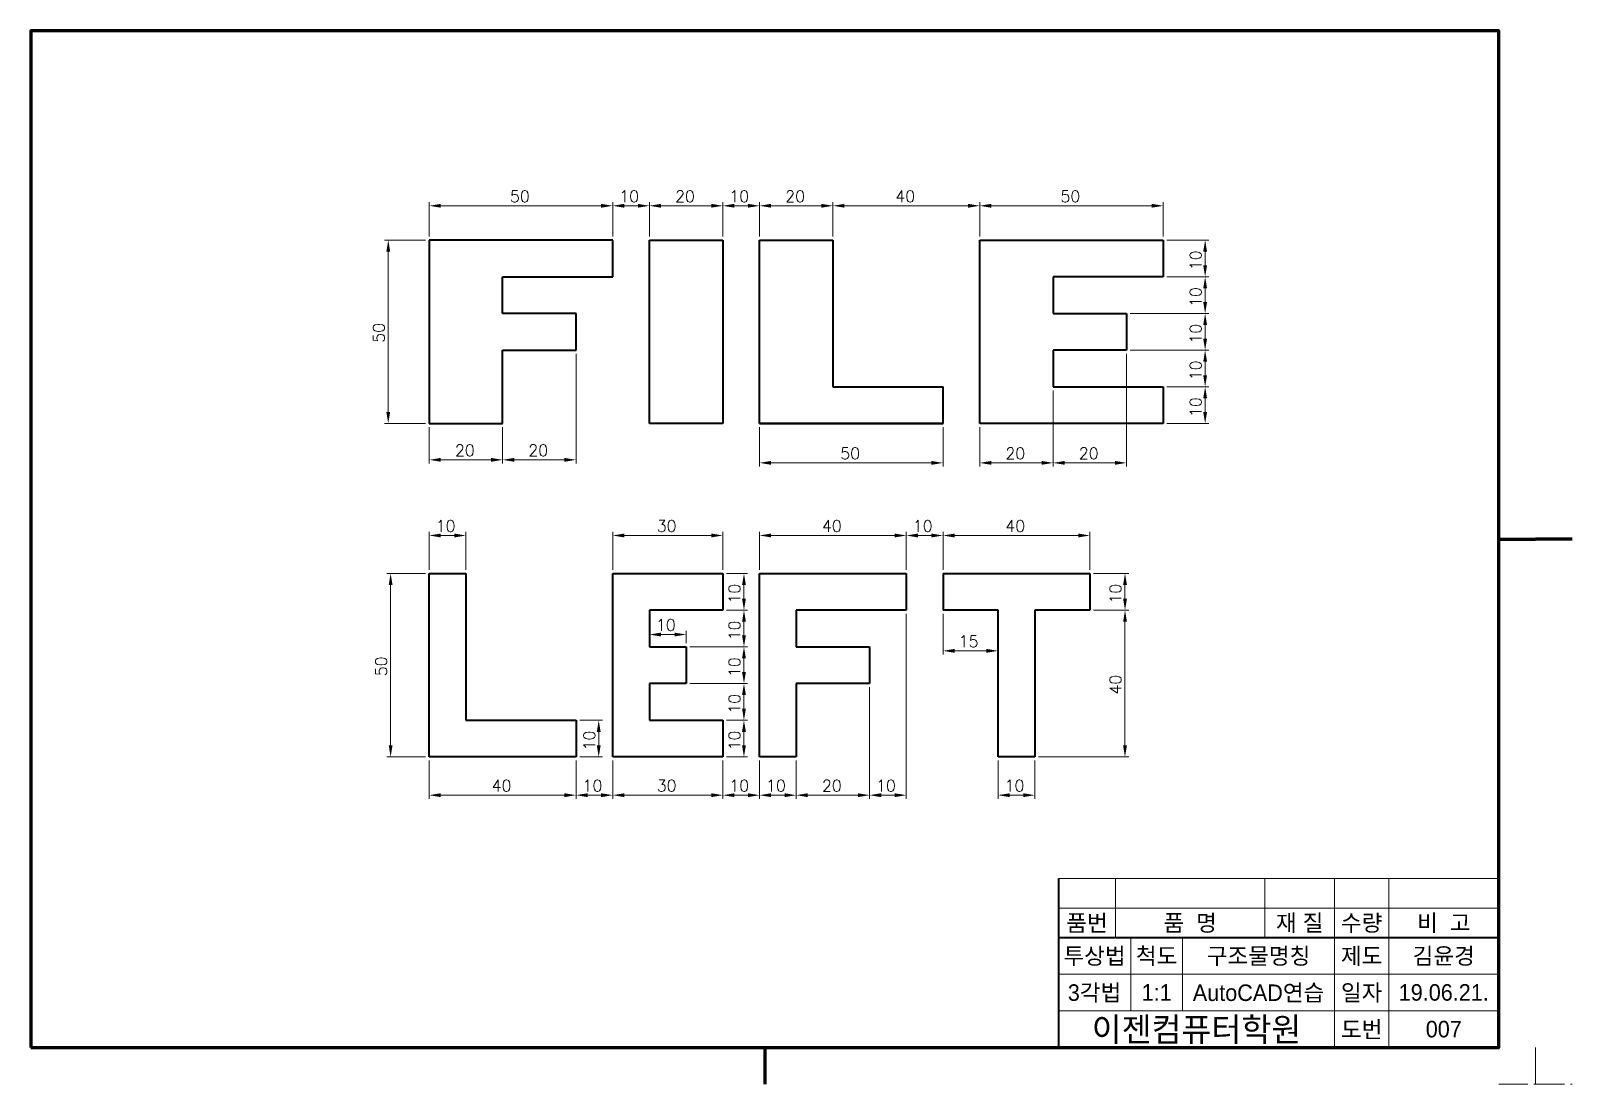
# Model space of a CAD drawing. Header units: millimetres. Extents: x 0 to 4210, y 0 to 2980.
# Drawn here: x 2530 to 2950, y 0 to 287 of the extents above; entities that cross this region are included whole.
import ezdxf
from ezdxf.enums import TextEntityAlignment as Align

# ---------------------------------------------------------------- set-up
doc = ezdxf.new("R2010")
doc.units = ezdxf.units.MM
doc.linetypes.add('PHANTOM2', pattern=[31.75, 15.875, -3.175, 3.175, -3.175, 3.175, -3.175])
for name, color, linetype, lineweight in [('가는선', 1, 'Continuous', 13), ('구분선', 1, 'PHANTOM2', 13), ('문자', 2, 'Continuous', 20), ('외곽선', 4, 'Continuous', 70), ('외형선', 3, 'Continuous', 40), ('치수선', 1, 'Continuous', 13)]:
    doc.layers.add(name, color=color, linetype=linetype, lineweight=lineweight)
doc.styles.get("Standard").update_dxf_attribs({"font": 'romans.shx'})
doc.styles.add('한글', font='')
doc.styles.get('한글').set_extended_font_data('Gulim')

msp = doc.modelspace()

# ---------------------------------------------------------------- texts
at = {"layer": '문자', "ltscale": 0.5}
for s, p in [('50', (2660.56, 240.33)), ('10', (2690.33, 240.33)), ('20', (2705.56, 240.33)), ('10', (2720.33, 240.33)), ('20', (2735.56, 240.33)), ('40', (2765.56, 240.33)), ('50', (2810.56, 240.33)), ('20', (2645.56, 171.11)), ('20', (2665.56, 171.11)), ('50', (2750.56, 170.28)), ('20', (2795.56, 170.28)), ('20', (2815.56, 170.28)), ('10', (2640.33, 150.5)), ('30', (2700.56, 150.5)), ('40', (2745.56, 150.5)), ('40', (2795.56, 150.5)), ('10', (2700.33, 123.51)), ('15', (2782.83, 119.07)), ('40', (2655.56, 79.74)), ('10', (2680.33, 79.74)), ('30', (2700.56, 79.74)), ('10', (2720.33, 79.74)), ('10', (2730.33, 79.74)), ('20', (2745.56, 79.74)), ('10', (2760.33, 79.74)), ('10', (2795.33, 79.74))]:
    msp.add_text(s, height=3.15, dxfattribs=at).set_placement(p)
for s, p in [('10', (2848.99, 221.78)), ('10', (2848.99, 211.78)), ('50', (2626.4, 202)), ('10', (2848.99, 201.78)), ('10', (2848.99, 191.78)), ('10', (2848.99, 181.78)), ('10', (2723.32, 130.93)), ('10', (2827.15, 130.93)), ('10', (2723.32, 120.93)), ('50', (2627.04, 111.15)), ('10', (2723.32, 110.93)), ('40', (2827.15, 106.15)), ('10', (2723.32, 100.93)), ('10', (2683.75, 90.93)), ('10', (2723.32, 90.93))]:
    msp.add_text(s, height=3.15, rotation=90, dxfattribs=at).set_placement(p)
at = {"layer": '문자'}
msp.add_text('10', height=3.15, dxfattribs=at).set_placement((2770.33, 150.5))
at = {"layer": '문자', "ltscale": 0.5, "style": '한글'}
for s, height, p in [('품번', 4.5, (2817.79, 44)), ('품  명', 4.5, (2845.9, 44)), ('재 질', 4.5, (2875.75, 44)), ('수량', 4.5, (2892.64, 44)), ('비  고', 4.5, (2915.01, 44)), ('투상법', 4.5, (2819.86, 35)), ('척도', 4.5, (2836.76, 35)), ('구조물명칭', 4.5, (2864.54, 35)), ('제도', 4.5, (2892.64, 35)), ('김윤경', 4.5, (2915.01, 35)), ('3각법', 4.5, (2819.86, 25)), ('1:1', 4.5, (2836.76, 25)), ('AutoCAD연습', 4.5, (2864.54, 25)), ('일자', 4.5, (2892.64, 25)), ('19.06.21.', 4.5, (2915.01, 25)), ('이젠컴퓨터학원', 6.5, (2847.64, 15)), ('도번', 4.5, (2892.64, 15)), ('007', 4.5, (2915.01, 15))]:
    msp.add_text(s, height=height, dxfattribs=at).set_placement(p, align=Align.MIDDLE)

# ---------------------------------------------------------------- linework, layer by layer
at = {"layer": '가는선', "ltscale": 0.5}
for p, q in [((2810, 56), (2930, 56)), ((2825.58, 56), (2825.58, 40)), ((2866.22, 56), (2866.22, 40)), ((2885.27, 56), (2885.27, 10)), ((2900.01, 56), (2900.01, 10)), ((2810, 48), (2930, 48)), ((2829.73, 40), (2829.73, 20)), ((2843.8, 40), (2843.8, 20)), ((2810, 30), (2930, 30)), ((2810, 20), (2930, 20))]:
    msp.add_line(p, q, dxfattribs=at)
at = {"layer": '구분선', "ltscale": 0.5}
for points in [[(2930, 0), (2940, 0), (2940, 10)], [(2940, 10), (2940, 0), (2950, 0)], [(2940, 10), (2940, 0), (2950, 0)]]:
    msp.add_lwpolyline(points, dxfattribs=at)
at = {"layer": '외곽선', "ltscale": 0.5}
for p, q in [((2930, 148.5), (2940, 148.5)), ((2950, 148.5), (2940, 148.5)), ((2950, 148.5), (2940, 148.5)), ((2930, 10), (2930, 56)), ((2730, 10), (2730, 0))]:
    msp.add_line(p, q, dxfattribs=at)
msp.add_lwpolyline([(2530, 10), (2930, 10), (2930, 287), (2530, 287)], close=True, dxfattribs=at)
at = {"layer": '외형선', "ltscale": 0.5}
for p, q in [((2688.56, 230), (2638.56, 230)), ((2638.56, 230), (2638.56, 180)), ((2688.56, 220), (2688.56, 230)), ((2698.56, 180), (2698.56, 230)), ((2698.56, 230), (2718.56, 230)), ((2718.56, 230), (2718.56, 180)), ((2728.56, 180), (2728.56, 230)), ((2728.56, 230), (2748.56, 230)), ((2748.56, 230), (2748.56, 190)), ((2788.56, 230), (2838.56, 230)), ((2788.56, 180), (2788.56, 230)), ((2838.56, 230), (2838.56, 220)), ((2658.56, 210), (2658.56, 220)), ((2658.56, 220), (2688.56, 220)), ((2838.56, 220), (2808.56, 220)), ((2808.56, 220), (2808.56, 210)), ((2678.56, 210), (2658.56, 210)), ((2678.56, 200), (2678.56, 210)), ((2808.56, 210), (2828.56, 210)), ((2828.56, 210), (2828.56, 200)), ((2658.56, 180), (2658.56, 200)), ((2658.56, 200), (2678.56, 200)), ((2828.56, 200), (2808.56, 200)), ((2808.56, 200), (2808.56, 190)), ((2748.56, 190), (2778.56, 190)), ((2778.56, 180), (2778.56, 190)), ((2808.56, 190), (2838.56, 190)), ((2838.56, 190), (2838.56, 180)), ((2638.56, 180), (2658.56, 180)), ((2718.56, 180), (2698.56, 180)), ((2778.56, 180), (2728.56, 180)), ((2728.56, 180), (2778.56, 180)), ((2838.56, 180), (2788.56, 180)), ((2638.56, 139.15), (2648.56, 139.15)), ((2638.56, 89.15), (2638.56, 139.15)), ((2648.56, 139.15), (2648.56, 99.15)), ((2688.56, 139.15), (2718.56, 139.15)), ((2688.56, 89.15), (2688.56, 139.15)), ((2718.56, 139.15), (2718.56, 129.15)), ((2728.56, 139.15), (2768.56, 139.15)), ((2728.56, 89.15), (2728.56, 139.15)), ((2768.56, 139.15), (2768.56, 129.15)), ((2778.56, 139.15), (2778.56, 129.15)), ((2778.56, 139.15), (2818.56, 139.15)), ((2818.56, 139.15), (2818.56, 129.15)), ((2718.56, 129.15), (2698.56, 129.15)), ((2698.56, 129.15), (2698.56, 119.15)), ((2768.56, 129.15), (2738.56, 129.15)), ((2738.56, 129.15), (2738.56, 119.15)), ((2793.56, 129.15), (2778.56, 129.15)), ((2793.56, 89.15), (2793.56, 129.15)), ((2818.56, 129.15), (2803.56, 129.15)), ((2803.56, 129.15), (2803.56, 89.15)), ((2698.56, 119.15), (2708.56, 119.15)), ((2708.56, 119.15), (2708.56, 109.15)), ((2738.56, 119.15), (2758.56, 119.15)), ((2758.56, 119.15), (2758.56, 109.15)), ((2708.56, 109.15), (2698.56, 109.15)), ((2698.56, 109.15), (2698.56, 99.15)), ((2758.56, 109.15), (2738.56, 109.15)), ((2738.56, 109.15), (2738.56, 89.15)), ((2648.56, 99.15), (2678.56, 99.15)), ((2678.56, 99.15), (2678.56, 89.15)), ((2698.56, 99.15), (2718.56, 99.15)), ((2718.56, 99.15), (2718.56, 89.15)), ((2678.56, 89.15), (2638.56, 89.15)), ((2718.56, 89.15), (2688.56, 89.15)), ((2738.56, 89.15), (2728.56, 89.15)), ((2803.56, 89.15), (2793.56, 89.15)), ((2810, 56), (2810, 48)), ((2810, 48), (2810, 40)), ((2810, 40), (2930, 40)), ((2810, 40), (2810, 20)), ((2810, 20), (2810, 10))]:
    msp.add_line(p, q, dxfattribs=at)
at = {"layer": '치수선', "ltscale": 0.5}
for p, q in [((2638.56, 231), (2638.56, 240.33)), ((2688.56, 231), (2688.56, 240.33)), ((2698.56, 231), (2698.56, 240.33)), ((2718.56, 231), (2718.56, 240.33)), ((2728.56, 231), (2728.56, 240.33)), ((2748.56, 231), (2748.56, 240.33)), ((2788.56, 231), (2788.56, 240.33)), ((2838.56, 231), (2838.56, 240.33)), ((2641.71, 239.33), (2685.41, 239.33)), ((2691.71, 239.33), (2695.41, 239.33)), ((2701.71, 239.33), (2715.41, 239.33)), ((2721.71, 239.33), (2725.41, 239.33)), ((2731.71, 239.33), (2745.41, 239.33)), ((2751.71, 239.33), (2785.41, 239.33)), ((2791.71, 239.33), (2835.41, 239.33)), ((2637.56, 230), (2626.4, 230)), ((2627.4, 226.85), (2627.4, 183.15)), ((2839.56, 230), (2850.99, 230)), ((2849.99, 226.85), (2849.99, 223.15)), ((2839.56, 220), (2850.99, 220)), ((2849.99, 213.15), (2849.99, 216.85)), ((2829.56, 210), (2850.99, 210)), ((2849.99, 203.15), (2849.99, 206.85)), ((2678.56, 199), (2678.56, 169.11)), ((2828.56, 199), (2828.56, 168.28)), ((2829.56, 200), (2850.99, 200)), ((2849.99, 193.15), (2849.99, 196.85)), ((2808.56, 189), (2808.56, 168.28)), ((2839.56, 190), (2850.99, 190)), ((2849.99, 183.15), (2849.99, 186.85)), ((2637.56, 180), (2626.4, 180)), ((2638.56, 179), (2638.56, 169.11)), ((2658.56, 179), (2658.56, 169.11)), ((2728.56, 179), (2728.56, 168.28)), ((2778.56, 179), (2778.56, 168.28)), ((2788.56, 179), (2788.56, 168.28)), ((2839.56, 180), (2850.99, 180)), ((2641.71, 170.11), (2655.41, 170.11)), ((2675.41, 170.11), (2661.71, 170.11)), ((2731.71, 169.28), (2775.41, 169.28)), ((2791.71, 169.28), (2805.41, 169.28)), ((2811.71, 169.28), (2825.41, 169.28)), ((2638.56, 140.15), (2638.56, 150.5)), ((2641.71, 149.5), (2645.41, 149.5)), ((2648.56, 140.15), (2648.56, 150.5)), ((2688.56, 140.15), (2688.56, 150.5)), ((2691.71, 149.5), (2715.41, 149.5)), ((2718.56, 140.15), (2718.56, 150.5)), ((2728.56, 140.15), (2728.56, 150.5)), ((2731.71, 149.5), (2765.41, 149.5)), ((2768.56, 140.15), (2768.56, 150.5)), ((2778.56, 140.15), (2778.56, 150.5)), ((2781.71, 149.5), (2815.41, 149.5)), ((2818.56, 140.15), (2818.56, 150.5)), ((2637.56, 139.15), (2627.04, 139.15)), ((2719.56, 139.15), (2725.32, 139.15)), ((2819.56, 139.15), (2829.15, 139.15)), ((2628.04, 136), (2628.04, 92.3)), ((2724.32, 136), (2724.32, 132.3)), ((2828.15, 136), (2828.15, 132.3)), ((2719.56, 129.15), (2725.32, 129.15)), ((2724.32, 126), (2724.32, 122.3)), ((2768.56, 128.15), (2768.56, 77.74)), ((2778.56, 128.15), (2778.56, 117.07)), ((2793.56, 128.15), (2793.56, 117.07)), ((2819.56, 129.15), (2829.15, 129.15)), ((2828.15, 126), (2828.15, 92.3)), ((2701.71, 122.51), (2705.41, 122.51)), ((2708.56, 120.15), (2708.56, 123.51)), ((2709.56, 119.15), (2725.32, 119.15)), ((2781.71, 118.07), (2790.41, 118.07)), ((2724.32, 112.3), (2724.32, 116)), ((2709.56, 109.15), (2725.32, 109.15)), ((2724.32, 102.3), (2724.32, 106)), ((2758.56, 108.15), (2758.56, 77.74)), ((2679.56, 99.15), (2685.75, 99.15)), ((2719.56, 99.15), (2725.32, 99.15)), ((2684.75, 96), (2684.75, 92.3)), ((2724.32, 96), (2724.32, 92.3)), ((2637.56, 89.15), (2627.04, 89.15)), ((2679.56, 89.15), (2685.75, 89.15)), ((2719.56, 89.15), (2725.32, 89.15)), ((2804.56, 89.15), (2829.15, 89.15)), ((2638.56, 88.15), (2638.56, 77.74)), ((2678.56, 88.15), (2678.56, 77.74)), ((2688.56, 88.15), (2688.56, 77.74)), ((2718.56, 88.15), (2718.56, 77.74)), ((2728.56, 88.15), (2728.56, 77.74)), ((2738.56, 88.15), (2738.56, 77.74)), ((2793.56, 88.15), (2793.56, 77.74)), ((2803.56, 88.15), (2803.56, 77.74)), ((2641.71, 78.74), (2675.41, 78.74)), ((2681.71, 78.74), (2685.41, 78.74)), ((2691.71, 78.74), (2715.41, 78.74)), ((2721.71, 78.74), (2725.41, 78.74)), ((2735.41, 78.74), (2731.71, 78.74)), ((2755.41, 78.74), (2741.71, 78.74)), ((2765.41, 78.74), (2761.71, 78.74)), ((2800.41, 78.74), (2796.71, 78.74))]:
    msp.add_line(p, q, dxfattribs=at)
at = {"layer": '치수선'}
msp.add_line((2771.71, 149.5), (2775.41, 149.5), dxfattribs=at)
at = {"layer": '치수선', "ltscale": 0.5}
for points in [[(2641.71, 239.86), (2641.71, 238.81), (2638.56, 239.33)], [(2685.41, 239.86), (2685.41, 238.81), (2688.56, 239.33)], [(2691.71, 239.86), (2691.71, 238.81), (2688.56, 239.33)], [(2695.41, 239.86), (2695.41, 238.81), (2698.56, 239.33)], [(2701.71, 239.86), (2701.71, 238.81), (2698.56, 239.33)], [(2715.41, 239.86), (2715.41, 238.81), (2718.56, 239.33)], [(2721.71, 239.86), (2721.71, 238.81), (2718.56, 239.33)], [(2725.41, 239.86), (2725.41, 238.81), (2728.56, 239.33)], [(2731.71, 239.86), (2731.71, 238.81), (2728.56, 239.33)], [(2745.41, 239.86), (2745.41, 238.81), (2748.56, 239.33)], [(2751.71, 239.86), (2751.71, 238.81), (2748.56, 239.33)], [(2785.41, 239.86), (2785.41, 238.81), (2788.56, 239.33)], [(2791.71, 239.86), (2791.71, 238.81), (2788.56, 239.33)], [(2835.41, 239.86), (2835.41, 238.81), (2838.56, 239.33)], [(2626.87, 226.85), (2627.92, 226.85), (2627.4, 230)], [(2849.46, 226.85), (2850.51, 226.85), (2849.99, 230)], [(2849.46, 223.15), (2850.51, 223.15), (2849.99, 220)], [(2849.46, 216.85), (2850.51, 216.85), (2849.99, 220)], [(2849.46, 213.15), (2850.51, 213.15), (2849.99, 210)], [(2849.46, 206.85), (2850.51, 206.85), (2849.99, 210)], [(2849.46, 203.15), (2850.51, 203.15), (2849.99, 200)], [(2849.46, 196.85), (2850.51, 196.85), (2849.99, 200)], [(2849.46, 193.15), (2850.51, 193.15), (2849.99, 190)], [(2849.46, 186.85), (2850.51, 186.85), (2849.99, 190)], [(2626.87, 183.15), (2627.92, 183.15), (2627.4, 180)], [(2849.46, 183.15), (2850.51, 183.15), (2849.99, 180)], [(2641.71, 170.64), (2641.71, 169.59), (2638.56, 170.11)], [(2655.41, 170.64), (2655.41, 169.59), (2658.56, 170.11)], [(2661.71, 170.64), (2661.71, 169.59), (2658.56, 170.11)], [(2675.41, 170.64), (2675.41, 169.59), (2678.56, 170.11)], [(2731.71, 169.81), (2731.71, 168.76), (2728.56, 169.28)], [(2775.41, 169.81), (2775.41, 168.76), (2778.56, 169.28)], [(2791.71, 169.81), (2791.71, 168.76), (2788.56, 169.28)], [(2805.41, 169.81), (2805.41, 168.76), (2808.56, 169.28)], [(2811.71, 169.81), (2811.71, 168.76), (2808.56, 169.28)], [(2825.41, 169.81), (2825.41, 168.76), (2828.56, 169.28)], [(2641.71, 150.02), (2641.71, 148.97), (2638.56, 149.5)], [(2645.41, 150.02), (2645.41, 148.97), (2648.56, 149.5)], [(2691.71, 150.02), (2691.71, 148.97), (2688.56, 149.5)], [(2715.41, 150.02), (2715.41, 148.97), (2718.56, 149.5)], [(2731.71, 150.02), (2731.71, 148.97), (2728.56, 149.5)], [(2765.41, 150.02), (2765.41, 148.97), (2768.56, 149.5)], [(2781.71, 150.02), (2781.71, 148.97), (2778.56, 149.5)], [(2815.41, 150.02), (2815.41, 148.97), (2818.56, 149.5)], [(2627.52, 136), (2628.57, 136), (2628.04, 139.15)], [(2723.8, 136), (2724.85, 136), (2724.32, 139.15)], [(2827.63, 136), (2828.68, 136), (2828.15, 139.15)], [(2723.8, 132.3), (2724.85, 132.3), (2724.32, 129.15)], [(2827.63, 132.3), (2828.68, 132.3), (2828.15, 129.15)], [(2723.8, 126), (2724.85, 126), (2724.32, 129.15)], [(2827.63, 126), (2828.68, 126), (2828.15, 129.15)], [(2701.71, 123.03), (2701.71, 121.98), (2698.56, 122.51)], [(2705.41, 123.03), (2705.41, 121.98), (2708.56, 122.51)], [(2723.8, 122.3), (2724.85, 122.3), (2724.32, 119.15)], [(2723.8, 116), (2724.85, 116), (2724.32, 119.15)], [(2781.71, 118.6), (2781.71, 117.55), (2778.56, 118.07)], [(2790.41, 118.6), (2790.41, 117.55), (2793.56, 118.07)], [(2723.8, 112.3), (2724.85, 112.3), (2724.32, 109.15)], [(2723.8, 106), (2724.85, 106), (2724.32, 109.15)], [(2723.8, 102.3), (2724.85, 102.3), (2724.32, 99.15)], [(2684.22, 96), (2685.27, 96), (2684.75, 99.15)], [(2723.8, 96), (2724.85, 96), (2724.32, 99.15)], [(2627.52, 92.3), (2628.57, 92.3), (2628.04, 89.15)], [(2684.22, 92.3), (2685.27, 92.3), (2684.75, 89.15)], [(2723.8, 92.3), (2724.85, 92.3), (2724.32, 89.15)], [(2827.63, 92.3), (2828.68, 92.3), (2828.15, 89.15)], [(2641.71, 79.26), (2641.71, 78.21), (2638.56, 78.74)], [(2675.41, 79.26), (2675.41, 78.21), (2678.56, 78.74)], [(2681.71, 79.26), (2681.71, 78.21), (2678.56, 78.74)], [(2685.41, 79.26), (2685.41, 78.21), (2688.56, 78.74)], [(2691.71, 79.26), (2691.71, 78.21), (2688.56, 78.74)], [(2715.41, 79.26), (2715.41, 78.21), (2718.56, 78.74)], [(2721.71, 79.26), (2721.71, 78.21), (2718.56, 78.74)], [(2725.41, 79.26), (2725.41, 78.21), (2728.56, 78.74)], [(2731.71, 79.26), (2731.71, 78.21), (2728.56, 78.74)], [(2735.41, 79.26), (2735.41, 78.21), (2738.56, 78.74)], [(2741.71, 79.26), (2741.71, 78.21), (2738.56, 78.74)], [(2755.41, 79.26), (2755.41, 78.21), (2758.56, 78.74)], [(2761.71, 79.26), (2761.71, 78.21), (2758.56, 78.74)], [(2765.41, 79.26), (2765.41, 78.21), (2768.56, 78.74)], [(2796.71, 79.26), (2796.71, 78.21), (2793.56, 78.74)], [(2800.41, 79.26), (2800.41, 78.21), (2803.56, 78.74)]]:
    msp.add_solid(points, dxfattribs=at)
at = {"layer": '치수선'}
for points in [[(2771.71, 150.02), (2771.71, 148.97), (2768.56, 149.5)], [(2775.41, 150.02), (2775.41, 148.97), (2778.56, 149.5)]]:
    msp.add_solid(points, dxfattribs=at)

msp.set_redraw_order([(e.dxf.handle, doc.entitydb.next_handle()) for e in msp.query("TEXT MTEXT ATTDEF DIMENSION ARC_DIMENSION")])  # texts and dimensions are drawn at this point

doc.saveas('drawing.dxf')
